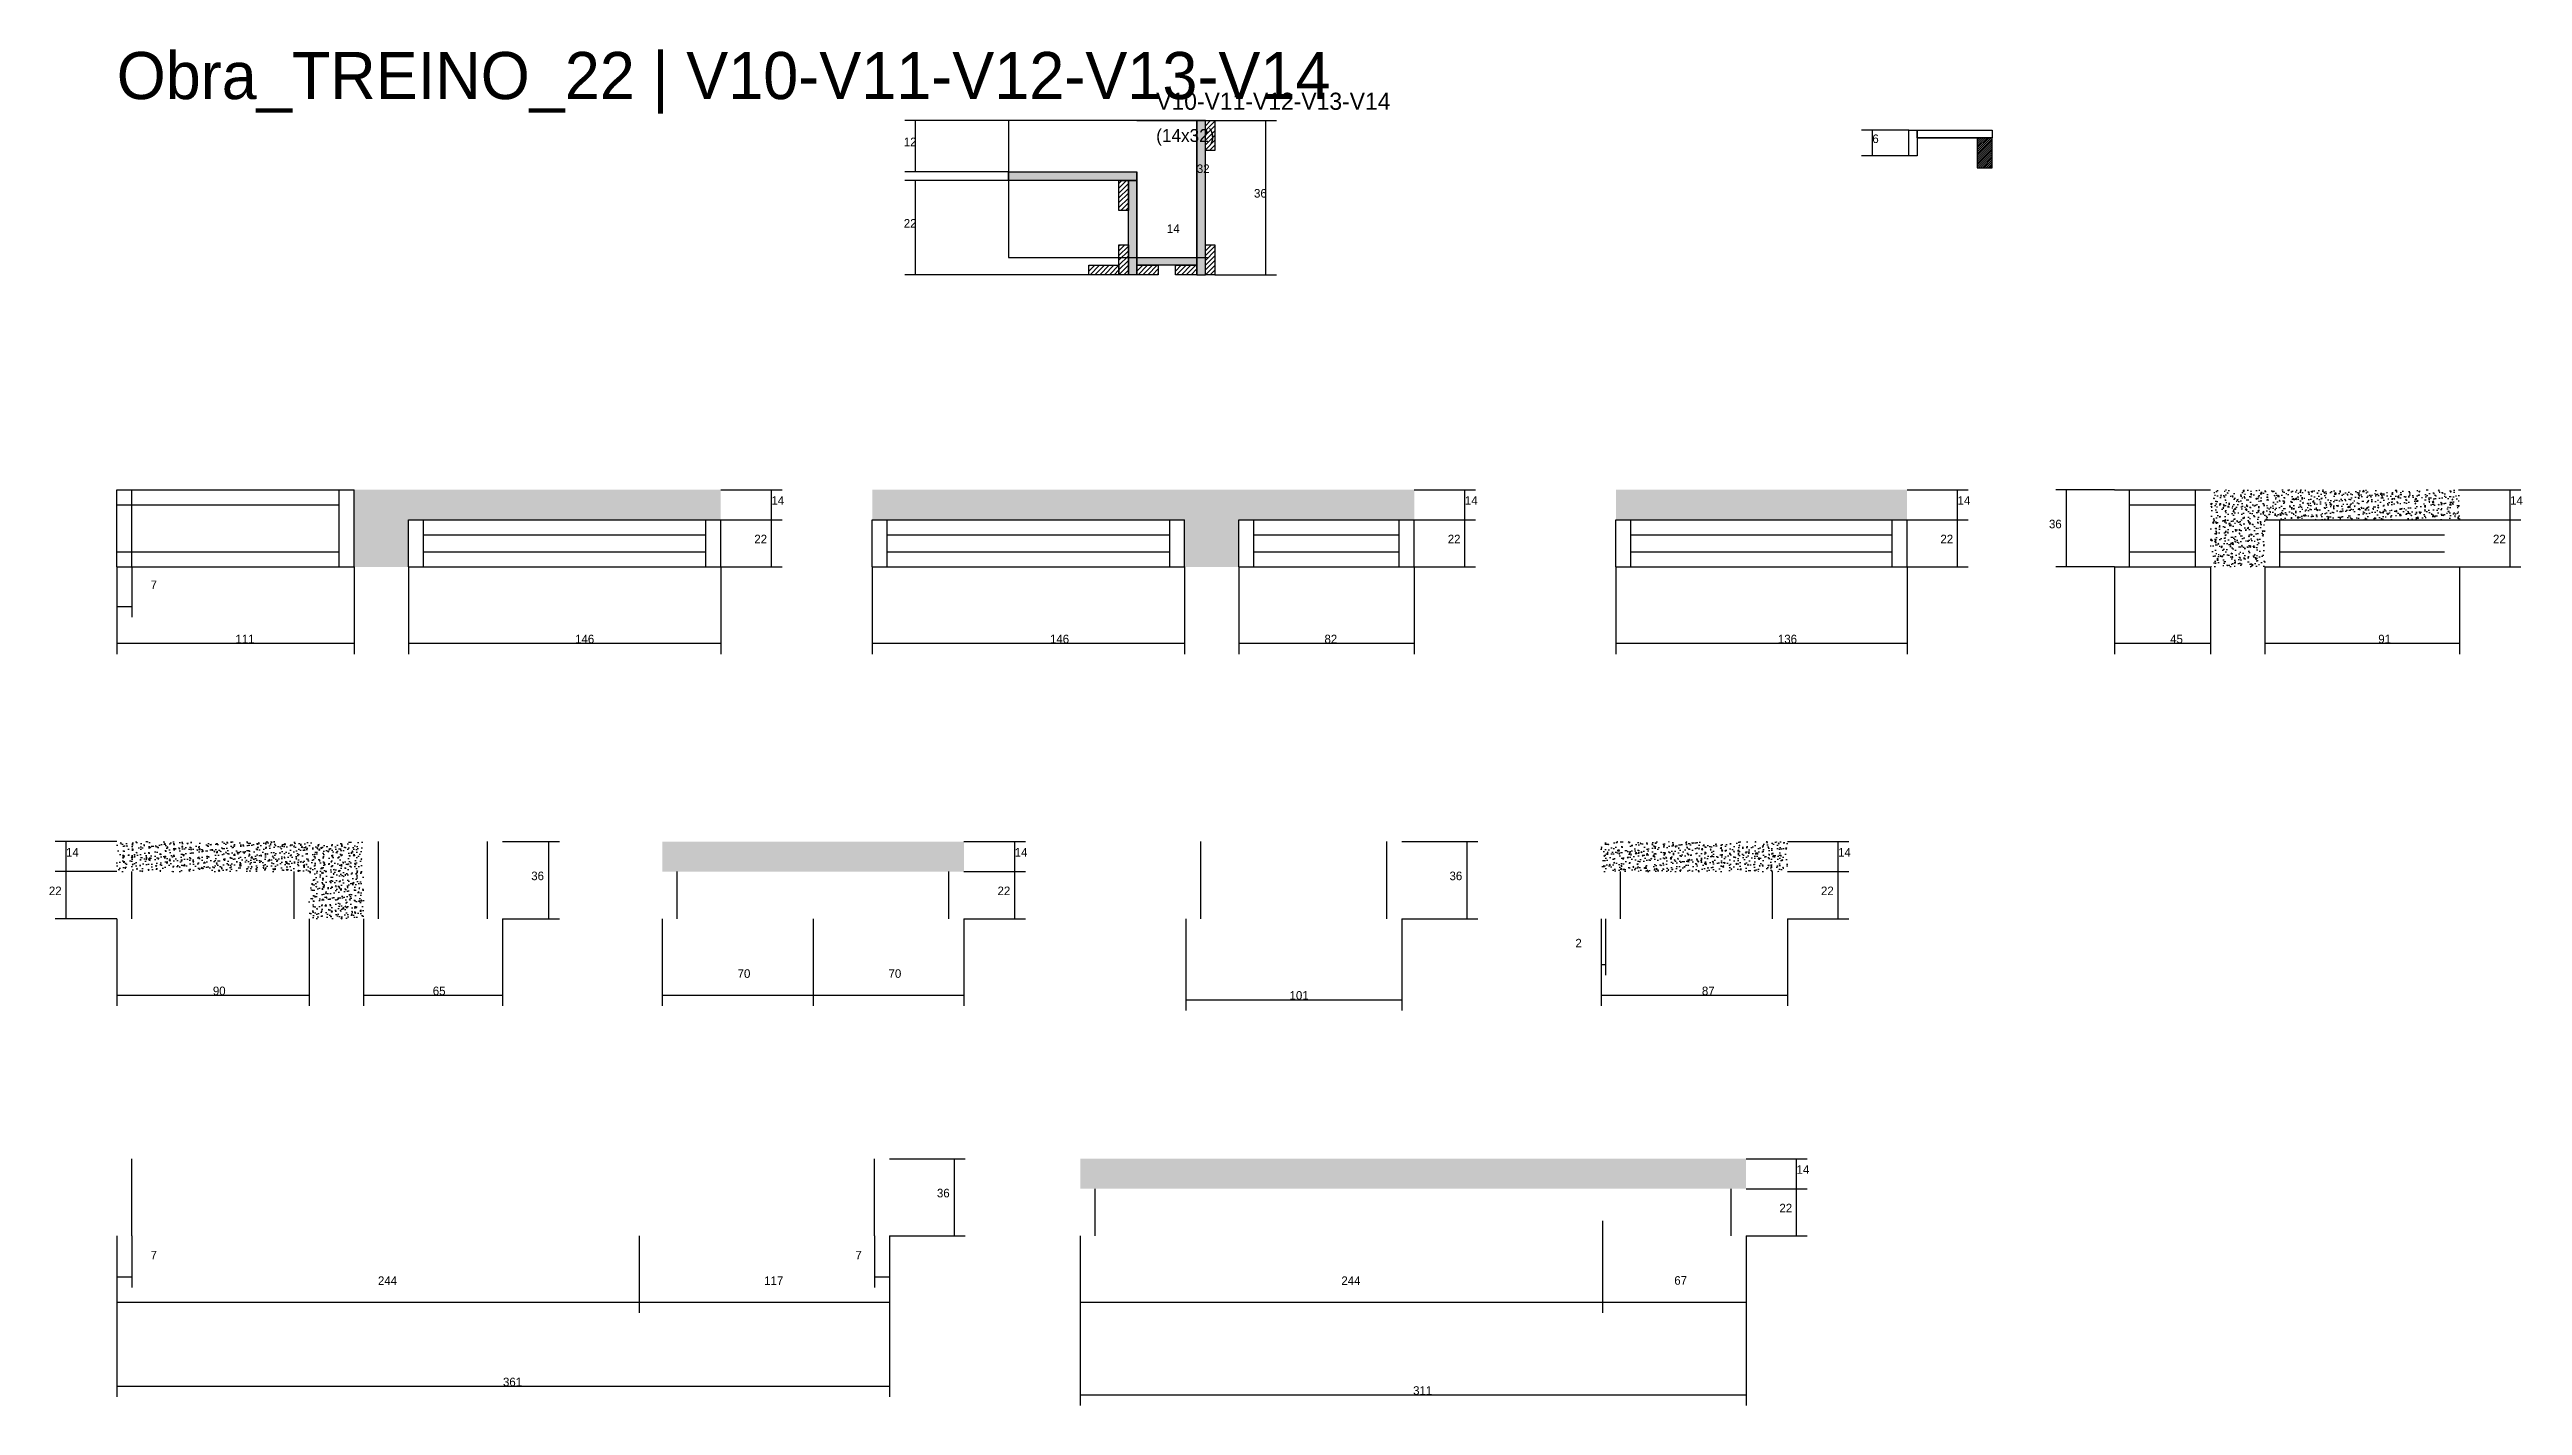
# Model space of a CAD drawing. Header units: metres. Extents: x -132 to 34800, y -36000 to 1848.
# Drawn here: x 29049 to 30204, y -27670 to -27037 of the extents above; entities that cross this region are included whole.
import ezdxf

# ---------------------------------------------------------------- set-up
doc = ezdxf.new("R2010")
doc.units = ezdxf.units.M
for name, color, linetype in [('CONCRETO', 251, 'Continuous'), ('COTA', 4, 'Continuous'), ('Cota Seção (2x)', 4, 'Continuous'), ('Hachura', 253, 'Continuous'), ('LABEL_ID', 3, 'Continuous'), ('Madeira', 126, 'Continuous'), ('Painéis', 200, 'Continuous'), ('SARR_2.2x7', 40, 'Continuous'), ('Texto Seção', 7, 'Continuous')]:
    doc.layers.add(name, color=color, linetype=linetype)

msp = doc.modelspace()

# ---------------------------------------------------------------- texts
at = {"layer": 'COTA'}
for s, p in [('12', (29447.6, -27082)), ('36', (29611.2, -27106)), ('22', (29447.6, -27120)), ('14', (29385.8, -27249.4)), ('14', (29709.7, -27249.4)), ('14', (29939.8, -27249.4)), ('14', (30197.9, -27249.4)), ('36', (29982.5, -27260.4)), ('22', (29377.8, -27267.4)), ('22', (29701.7, -27267.4)), ('22', (29931.8, -27267.4)), ('22', (30189.9, -27267.4)), ('7', (29095.8, -27288.8)), ('111', (29135.4, -27314.1)), ('146', (29294.1, -27314.1)), ('146', (29515.9, -27314.1)), ('82', (29644.1, -27314.1)), ('136', (29855.9, -27314.1)), ('45', (30039.1, -27314.1)), ('91', (30136.3, -27314.1)), ('14', (29056.3, -27413.7)), ('14', (29499.4, -27413.7)), ('14', (29884, -27413.7)), ('36', (29273.6, -27424.7)), ('36', (29702.5, -27424.7)), ('22', (29048.3, -27431.7)), ('22', (29491.4, -27431.7)), ('22', (29876, -27431.7)), ('2', (29761.3, -27456.1)), ('70', (29370, -27470.3)), ('70', (29440.5, -27470.3)), ('90', (29124.9, -27478.4)), ('65', (29227.6, -27478.4)), ('101', (29627.8, -27480.5)), ('87', (29820.4, -27478.4)), ('14', (29864.6, -27561.8)), ('36', (29463.1, -27572.8)), ('22', (29856.6, -27579.8)), ('7', (29095.8, -27601.8)), ('7', (29425, -27601.8)), ('244', (29202, -27613.7)), ('117', (29382.4, -27613.7)), ('244', (29652, -27613.7)), ('67', (29807.5, -27613.6)), ('361', (29260.4, -27661)), ('311', (29685.5, -27665))]:
    msp.add_text(s, height=4, dxfattribs=at).set_placement(p)
at = {"layer": 'Cota Seção (2x)'}
for s, p in [('6', (29900, -27080.5)), ('32', (29584.5, -27094.5)), ('14', (29570.5, -27122.5))]:
    msp.add_text(s, height=4, dxfattribs=at).set_placement(p)
at = {"layer": 'LABEL_ID'}
msp.add_text('Obra_TREINO_22 | V10-V11-V12-V13-V14', height=22, dxfattribs=at).set_placement((29080, -27060))
at = {"layer": 'Texto Seção'}
for s, height, p in [('V10-V11-V12-V13-V14', 8, (29565.5, -27065)), ('(14x32)', 6, (29565.5, -27080))]:
    msp.add_text(s, height=height, dxfattribs=at).set_placement(p)

# ---------------------------------------------------------------- hatches: boundary and pattern name
at = {"layer": 'COTA'}
h = msp.add_hatch(dxfattribs=at)
h.set_pattern_fill('AR-CONC', scale=0.03)
h.paths.add_polyline_path([(29190.9, -27242.4), (29190.9, -27278.4), (29216.2, -27278.4), (29216.2, -27256.4), (29362.1, -27256.4), (29362.1, -27242.4)])
h = msp.add_hatch(dxfattribs=at)
h.set_pattern_fill('AR-CONC', scale=0.03)
h.paths.add_polyline_path([(29604.1, -27256.4), (29686, -27256.4), (29686, -27242.4), (29432.9, -27242.4), (29432.9, -27256.4), (29578.8, -27256.4), (29578.8, -27278.4), (29604.1, -27278.4)])
h = msp.add_hatch(dxfattribs=at)
h.set_pattern_fill('AR-CONC', scale=0.03)
h.paths.add_polyline_path([(29916.2, -27256.4), (29916.2, -27242.4), (29780.2, -27242.4), (29780.2, -27256.4)])
h = msp.add_hatch(dxfattribs=at)
h.set_pattern_fill('AR-CONC', scale=0.03)
h.paths.add_polyline_path([(30058, -27278.4), (30083.3, -27278.4), (30083.3, -27256.4), (30174.3, -27256.4), (30174.3, -27242.4), (30058, -27242.4)])
h = msp.add_hatch(dxfattribs=at)
h.set_pattern_fill('AR-CONC', scale=0.03)
h.paths.add_polyline_path([(29195.2, -27406.7), (29080, -27406.7), (29080, -27420.7), (29169.9, -27420.7), (29169.9, -27442.7), (29195.2, -27442.7)])
h = msp.add_hatch(dxfattribs=at)
h.set_pattern_fill('AR-CONC', scale=0.03)
h.paths.add_polyline_path([(29475.7, -27420.7), (29475.7, -27406.7), (29334.8, -27406.7), (29334.8, -27420.7)])
h = msp.add_hatch(dxfattribs=at)
h.set_pattern_fill('AR-CONC', scale=0.03)
h.paths.add_polyline_path([(29860.3, -27420.7), (29860.3, -27406.7), (29773.4, -27406.7), (29773.4, -27420.7)])
h = msp.add_hatch(dxfattribs=at)
h.set_pattern_fill('AR-CONC', scale=0.03)
h.paths.add_polyline_path([(29841, -27568.8), (29841, -27554.8), (29530, -27554.8), (29530, -27568.8)])
at = {"layer": 'Hachura'}
h = msp.add_hatch(color=8, dxfattribs=at)
h.dxf.hatch_style = 1
h.paths.add_polyline_path([(29588.5, -27070), (29584.5, -27070), (29584.5, -27070), (29584.5, -27142), (29584.5, -27142), (29588.5, -27142), (29588.5, -27142), (29588.5, -27070)])
h = msp.add_hatch(dxfattribs=at)
h.set_pattern_fill('ANSI31', scale=0.5)
h.paths.add_polyline_path([(29592.9, -27084), (29588.5, -27084), (29588.5, -27084), (29588.5, -27070), (29588.5, -27070), (29592.9, -27070), (29592.9, -27070), (29592.9, -27084)])
h = msp.add_hatch(color=8, dxfattribs=at)
h.dxf.hatch_style = 1
h.paths.add_polyline_path([(29496.5, -27098), (29496.5, -27094), (29496.5, -27094), (29556.5, -27094), (29556.5, -27094), (29556.5, -27098), (29556.5, -27098), (29496.5, -27098)])
h = msp.add_hatch(dxfattribs=at)
h.set_pattern_fill('ANSI31', scale=0.5)
h.paths.add_polyline_path([(29552.5, -27112), (29548.1, -27112), (29548.1, -27112), (29548.1, -27098), (29548.1, -27098), (29552.5, -27098), (29552.5, -27098), (29552.5, -27112)])
h = msp.add_hatch(color=8, dxfattribs=at)
h.dxf.hatch_style = 1
h.paths.add_polyline_path([(29552.5, -27098), (29556.5, -27098), (29556.5, -27098), (29556.5, -27142), (29556.5, -27142), (29552.5, -27142), (29552.5, -27142), (29552.5, -27098)])
h = msp.add_hatch(dxfattribs=at)
h.set_pattern_fill('ANSI31', scale=0.5)
h.paths.add_polyline_path([(29552.5, -27142), (29548.1, -27142), (29548.1, -27142), (29548.1, -27128), (29548.1, -27128), (29552.5, -27128), (29552.5, -27128), (29552.5, -27142)])
h = msp.add_hatch(dxfattribs=at)
h.set_pattern_fill('ANSI31', scale=0.5)
h.paths.add_polyline_path([(29592.9, -27142), (29588.5, -27142), (29588.5, -27142), (29588.5, -27128), (29588.5, -27128), (29592.9, -27128), (29592.9, -27128), (29592.9, -27142)])
h = msp.add_hatch(dxfattribs=at)
h.set_pattern_fill('ANSI31', scale=0.5)
h.paths.add_polyline_path([(29548.1, -27137.6), (29548.1, -27142), (29548.1, -27142), (29534.1, -27142), (29534.1, -27142), (29534.1, -27137.6), (29534.1, -27137.6), (29548.1, -27137.6)])
h = msp.add_hatch(color=8, dxfattribs=at)
h.dxf.hatch_style = 1
h.paths.add_polyline_path([(29556.5, -27137.6), (29556.5, -27134), (29556.5, -27134), (29584.5, -27134), (29584.5, -27134), (29584.5, -27137.6), (29584.5, -27137.6), (29556.5, -27137.6)])
h = msp.add_hatch(dxfattribs=at)
h.set_pattern_fill('ANSI31', scale=0.5)
h.paths.add_polyline_path([(29556.5, -27142), (29556.5, -27137.6), (29556.5, -27137.6), (29566.5, -27137.6), (29566.5, -27137.6), (29566.5, -27142), (29566.5, -27142), (29556.5, -27142)])
h = msp.add_hatch(dxfattribs=at)
h.set_pattern_fill('ANSI31', scale=0.5)
h.paths.add_polyline_path([(29574.5, -27142), (29574.5, -27137.6), (29574.5, -27137.6), (29584.5, -27137.6), (29584.5, -27137.6), (29584.5, -27142), (29584.5, -27142), (29574.5, -27142)])
at = {"layer": 'Madeira'}
h = msp.add_hatch(dxfattribs=at)
h.set_pattern_fill('ANSI31', scale=0.2)
h.paths.add_polyline_path([(29956, -27078.1), (29949, -27078.1), (29949, -27092.1), (29956, -27092.1)])

# ---------------------------------------------------------------- linework, layer by layer
at = {"layer": 'CONCRETO'}
for points in [[(29496.5, -27070), (29496.5, -27094), (29556.5, -27094), (29556.5, -27134), (29584.5, -27134), (29584.5, -27090), (29584.5, -27070), (29556.5, -27070), (29556.5, -27070)], [(29496.5, -27134), (29584.5, -27134), (29584.5, -27070), (29496.5, -27070)]]:
    msp.add_lwpolyline(points, close=True, dxfattribs=at)
at = {"layer": 'COTA'}
for p, q in [((29496.5, -27070), (29448.1, -27070)), ((29453.1, -27094), (29453.1, -27070)), ((29577.4, -27070), (29621.7, -27070)), ((29616.7, -27142), (29616.7, -27070)), ((29496.5, -27094), (29448.1, -27094)), ((29496.5, -27098), (29448.1, -27098)), ((29453.1, -27142), (29453.1, -27098)), ((29534.1, -27142), (29448.1, -27142)), ((29592.9, -27142), (29621.7, -27142)), ((29362.1, -27242.4), (29390.8, -27242.4)), ((29385.8, -27256.4), (29385.8, -27242.4)), ((29686, -27242.4), (29714.7, -27242.4)), ((29709.7, -27256.4), (29709.7, -27242.4)), ((29916.2, -27242.4), (29944.8, -27242.4)), ((29939.8, -27256.4), (29939.8, -27242.4)), ((30013.1, -27242.4), (29985.7, -27242.4)), ((29990.7, -27278.4), (29990.7, -27242.4)), ((30174.3, -27242.4), (30202.9, -27242.4)), ((30197.9, -27256.4), (30197.9, -27242.4)), ((29362.1, -27256.4), (29390.8, -27256.4)), ((29362.1, -27256.4), (29390.8, -27256.4)), ((29385.8, -27278.4), (29385.8, -27256.4)), ((29686, -27256.4), (29714.7, -27256.4)), ((29686, -27256.4), (29714.7, -27256.4)), ((29709.7, -27278.4), (29709.7, -27256.4)), ((29916.2, -27256.4), (29944.8, -27256.4)), ((29916.2, -27256.4), (29944.8, -27256.4)), ((29939.8, -27278.4), (29939.8, -27256.4)), ((30174.3, -27256.4), (30202.9, -27256.4)), ((30174.3, -27256.4), (30202.9, -27256.4)), ((30197.9, -27278.4), (30197.9, -27256.4)), ((29080, -27278.4), (29080, -27319.1)), ((29080, -27278.4), (29080, -27301.9)), ((29087, -27278.4), (29087, -27301.9)), ((29190.9, -27278.4), (29190.9, -27319.1)), ((29216.2, -27278.4), (29216.2, -27319.1)), ((29362.1, -27278.4), (29362.1, -27319.1)), ((29362.1, -27278.4), (29390.8, -27278.4)), ((29432.9, -27278.4), (29432.9, -27319.1)), ((29578.8, -27278.4), (29578.8, -27319.1)), ((29604.1, -27278.4), (29604.1, -27319.1)), ((29686, -27278.4), (29686, -27319.1)), ((29686, -27278.4), (29714.7, -27278.4)), ((29780.2, -27278.4), (29780.2, -27319.1)), ((29916.2, -27278.4), (29916.2, -27319.1)), ((29916.2, -27278.4), (29944.8, -27278.4)), ((30013.1, -27278.4), (29985.7, -27278.4)), ((30013.1, -27278.4), (30013.1, -27319.1)), ((30058, -27278.4), (30058, -27319.1)), ((30083.3, -27278.4), (30083.3, -27319.1)), ((30174.3, -27278.4), (30174.3, -27319.1)), ((30174.3, -27278.4), (30202.9, -27278.4)), ((29080, -27296.9), (29087, -27296.9)), ((29080, -27314.1), (29190.9, -27314.1)), ((29216.2, -27314.1), (29362.1, -27314.1)), ((29432.9, -27314.1), (29578.8, -27314.1)), ((29604.1, -27314.1), (29686, -27314.1)), ((29780.2, -27314.1), (29916.2, -27314.1)), ((30013.1, -27314.1), (30058, -27314.1)), ((30083.3, -27314.1), (30174.3, -27314.1)), ((29080, -27406.7), (29051.3, -27406.7)), ((29056.3, -27420.7), (29056.3, -27406.7)), ((29260.1, -27406.7), (29286.8, -27406.7)), ((29281.8, -27442.7), (29281.8, -27406.7)), ((29475.7, -27406.7), (29504.4, -27406.7)), ((29499.4, -27420.7), (29499.4, -27406.7)), ((29680.3, -27406.7), (29715.7, -27406.7)), ((29710.7, -27442.7), (29710.7, -27406.7)), ((29860.3, -27406.7), (29889, -27406.7)), ((29884, -27420.7), (29884, -27406.7)), ((29080, -27420.7), (29051.3, -27420.7)), ((29080, -27420.7), (29051.3, -27420.7)), ((29056.3, -27442.7), (29056.3, -27420.7)), ((29475.7, -27420.7), (29504.4, -27420.7)), ((29475.7, -27420.7), (29504.4, -27420.7)), ((29499.4, -27442.7), (29499.4, -27420.7)), ((29860.3, -27420.7), (29889, -27420.7)), ((29860.3, -27420.7), (29889, -27420.7)), ((29884, -27442.7), (29884, -27420.7)), ((29080, -27442.7), (29051.3, -27442.7)), ((29080, -27442.7), (29080, -27483.4)), ((29169.9, -27442.7), (29169.9, -27483.4)), ((29195.2, -27442.7), (29195.2, -27483.4)), ((29260.1, -27442.7), (29260.1, -27483.4)), ((29260.1, -27442.7), (29286.8, -27442.7)), ((29334.8, -27442.7), (29334.8, -27483.4)), ((29405.3, -27442.7), (29405.3, -27483.4)), ((29405.3, -27442.7), (29405.3, -27483.4)), ((29475.7, -27442.7), (29504.4, -27442.7)), ((29475.7, -27442.7), (29475.7, -27483.4)), ((29579.3, -27442.7), (29579.3, -27485.5)), ((29680.3, -27442.7), (29680.3, -27485.5)), ((29680.3, -27442.7), (29715.7, -27442.7)), ((29773.4, -27442.7), (29773.4, -27483.4)), ((29773.4, -27442.7), (29773.4, -27469.1)), ((29775.4, -27442.7), (29775.4, -27469.1)), ((29860.3, -27442.7), (29860.3, -27483.4)), ((29860.3, -27442.7), (29889, -27442.7)), ((29773.4, -27464.1), (29775.4, -27464.1)), ((29080, -27478.4), (29169.9, -27478.4)), ((29195.2, -27478.4), (29260.1, -27478.4)), ((29334.8, -27478.4), (29405.3, -27478.4)), ((29405.3, -27478.4), (29475.7, -27478.4)), ((29773.4, -27478.4), (29860.3, -27478.4)), ((29579.3, -27480.5), (29680.3, -27480.5)), ((29441, -27554.8), (29476.3, -27554.8)), ((29471.3, -27590.8), (29471.3, -27554.8)), ((29841, -27554.8), (29869.6, -27554.8)), ((29864.6, -27568.8), (29864.6, -27554.8)), ((29841, -27568.8), (29869.6, -27568.8)), ((29841, -27568.8), (29869.6, -27568.8)), ((29864.6, -27590.8), (29864.6, -27568.8)), ((29774, -27583.8), (29774, -27626.7)), ((29774, -27583.8), (29774, -27626.7)), ((29080, -27590.8), (29080, -27666)), ((29080, -27590.8), (29080, -27626.7)), ((29080, -27590.8), (29080, -27614.9)), ((29087, -27590.8), (29087, -27614.9)), ((29324, -27590.8), (29324, -27626.7)), ((29324, -27590.8), (29324, -27626.7)), ((29433.9, -27590.8), (29433.9, -27614.9)), ((29440.9, -27590.8), (29440.9, -27666)), ((29440.9, -27590.8), (29476.3, -27590.8)), ((29440.9, -27590.8), (29440.9, -27626.7)), ((29440.9, -27590.8), (29440.9, -27614.9)), ((29530, -27590.8), (29530, -27670)), ((29530, -27590.8), (29530, -27626.7)), ((29841, -27590.8), (29841, -27670)), ((29841, -27590.8), (29869.6, -27590.8)), ((29841, -27590.8), (29841, -27626.7)), ((29080, -27609.9), (29087, -27609.9)), ((29433.9, -27609.9), (29440.9, -27609.9)), ((29080, -27621.7), (29324, -27621.7)), ((29324, -27621.7), (29440.9, -27621.7)), ((29530, -27621.7), (29774, -27621.7)), ((29774, -27621.7), (29841, -27621.7)), ((29080, -27661), (29440.9, -27661)), ((29530, -27665), (29841, -27665))]:
    msp.add_line(p, q, dxfattribs=at)
at = {"layer": 'Cota Seção (2x)'}
for p, q in [((29556.5, -27070), (29589.5, -27070)), ((29584.5, -27134), (29584.5, -27070)), ((29917, -27074.5), (29895, -27074.5)), ((29900, -27086.5), (29900, -27074.5)), ((29917, -27086.5), (29895, -27086.5)), ((29556.5, -27134), (29556.5, -27129)), ((29584.5, -27134), (29584.5, -27129)), ((29556.5, -27134), (29589.5, -27134)), ((29556.5, -27134), (29584.5, -27134))]:
    msp.add_line(p, q, dxfattribs=at)
at = {"layer": 'Madeira'}
for points in [[(29592.9, -27084), (29588.5, -27084), (29588.5, -27070), (29592.9, -27070)], [(29956, -27078.1), (29949, -27078.1), (29949, -27092.1), (29956, -27092.1)], [(29552.5, -27112), (29548.1, -27112), (29548.1, -27098), (29552.5, -27098)], [(29552.5, -27142), (29548.1, -27142), (29548.1, -27128), (29552.5, -27128)], [(29592.9, -27142), (29588.5, -27142), (29588.5, -27128), (29592.9, -27128)], [(29548.1, -27137.6), (29548.1, -27142), (29534.1, -27142), (29534.1, -27137.6)], [(29556.5, -27142), (29556.5, -27137.6), (29566.5, -27137.6), (29566.5, -27142)], [(29574.5, -27142), (29574.5, -27137.6), (29584.5, -27137.6), (29584.5, -27142)]]:
    msp.add_lwpolyline(points, close=True, dxfattribs=at)
at = {"layer": 'Painéis'}
for p, q in [((29584.5, -27142), (29584.5, -27070)), ((29917, -27086.5), (29917, -27074.5)), ((29921, -27074.5), (29956, -27074.5)), ((29921, -27078.1), (29921, -27074.5)), ((29921, -27078.1), (29956, -27078.1)), ((29496.5, -27094), (29556.5, -27094)), ((29496.5, -27098), (29496.5, -27094)), ((29556.5, -27098), (29556.5, -27094)), ((29556.5, -27142), (29556.5, -27098)), ((29556.5, -27134), (29584.5, -27134)), ((29556.5, -27137.6), (29556.5, -27134)), ((29584.5, -27137.6), (29584.5, -27134)), ((29080, -27242.4), (29190.9, -27242.4)), ((29080, -27278.4), (29080, -27242.4)), ((29190.9, -27278.4), (29190.9, -27242.4)), ((30013.1, -27242.4), (30058, -27242.4)), ((29216.2, -27256.4), (29362.1, -27256.4)), ((29216.2, -27278.4), (29216.2, -27256.4)), ((29362.1, -27278.4), (29362.1, -27256.4)), ((29432.9, -27256.4), (29578.8, -27256.4)), ((29432.9, -27278.4), (29432.9, -27256.4)), ((29578.8, -27278.4), (29578.8, -27256.4)), ((29604.1, -27256.4), (29686, -27256.4)), ((29604.1, -27278.4), (29604.1, -27256.4)), ((29686, -27278.4), (29686, -27256.4)), ((29780.2, -27256.4), (29916.2, -27256.4)), ((29780.2, -27278.4), (29780.2, -27256.4)), ((29916.2, -27278.4), (29916.2, -27256.4)), ((30083.3, -27256.4), (30174.3, -27256.4)), ((29080, -27278.4), (29190.9, -27278.4)), ((29216.2, -27278.4), (29362.1, -27278.4)), ((29432.9, -27278.4), (29578.8, -27278.4)), ((29604.1, -27278.4), (29686, -27278.4)), ((29780.2, -27278.4), (29916.2, -27278.4)), ((30013.1, -27278.4), (30058, -27278.4)), ((30083.3, -27278.4), (30174.3, -27278.4))]:
    msp.add_line(p, q, dxfattribs=at)
for points in [[(29588.5, -27070), (29584.5, -27070), (29584.5, -27142), (29588.5, -27142)], [(29921, -27086.5), (29917, -27086.5), (29917, -27074.5), (29921, -27074.5)], [(29496.5, -27098), (29496.5, -27094), (29556.5, -27094), (29556.5, -27098)], [(29552.5, -27098), (29556.5, -27098), (29556.5, -27142), (29552.5, -27142)], [(29556.5, -27137.6), (29556.5, -27134), (29584.5, -27134), (29584.5, -27137.6)]]:
    msp.add_lwpolyline(points, close=True, dxfattribs=at)
msp.add_lwpolyline([(29921, -27074.5), (29956, -27074.5), (29956, -27078.1), (29921, -27078.1), (29921, -27074.5)], dxfattribs=at)
at = {"layer": 'SARR_2.2x7'}
for p, q in [((29087, -27278.4), (29087, -27242.4)), ((29183.9, -27278.4), (29183.9, -27242.4)), ((30020.1, -27278.4), (30020.1, -27242.4)), ((30051, -27278.4), (30051, -27242.4)), ((29080, -27249.4), (29183.9, -27249.4)), ((29223.2, -27278.4), (29223.2, -27256.4)), ((29355.1, -27278.4), (29355.1, -27256.4)), ((29439.9, -27278.4), (29439.9, -27256.4)), ((29571.8, -27278.4), (29571.8, -27256.4)), ((29611.1, -27278.4), (29611.1, -27256.4)), ((29679, -27278.4), (29679, -27256.4)), ((29787.2, -27278.4), (29787.2, -27256.4)), ((29909.2, -27278.4), (29909.2, -27256.4)), ((30020.1, -27249.4), (30051, -27249.4)), ((30090.3, -27278.4), (30090.3, -27256.4)), ((29080, -27271.4), (29183.9, -27271.4)), ((29223.2, -27263.4), (29355.1, -27263.4)), ((29223.2, -27271.4), (29355.1, -27271.4)), ((29439.9, -27263.4), (29571.8, -27263.4)), ((29439.9, -27271.4), (29571.8, -27271.4)), ((29611.1, -27263.4), (29679, -27263.4)), ((29611.1, -27271.4), (29679, -27271.4)), ((29787.2, -27263.4), (29909.2, -27263.4)), ((29787.2, -27271.4), (29909.2, -27271.4)), ((30020.1, -27271.4), (30051, -27271.4)), ((30090.3, -27263.4), (30167.3, -27263.4)), ((30090.3, -27271.4), (30167.3, -27271.4)), ((29202.2, -27442.7), (29202.2, -27406.7)), ((29253.1, -27442.7), (29253.1, -27406.7)), ((29586.3, -27442.7), (29586.3, -27406.7)), ((29673.3, -27442.7), (29673.3, -27406.7)), ((29087, -27442.7), (29087, -27420.7)), ((29162.9, -27442.7), (29162.9, -27420.7)), ((29341.8, -27442.7), (29341.8, -27420.7)), ((29468.7, -27442.7), (29468.7, -27420.7)), ((29782.4, -27442.7), (29782.4, -27420.7)), ((29853.3, -27442.7), (29853.3, -27420.7)), ((29087, -27590.8), (29087, -27554.8)), ((29433.9, -27590.8), (29433.9, -27554.8)), ((29537, -27590.8), (29537, -27568.8)), ((29834, -27590.8), (29834, -27568.8))]:
    msp.add_line(p, q, dxfattribs=at)

msp.set_redraw_order([(e.dxf.handle, doc.entitydb.next_handle()) for e in msp.query("TEXT MTEXT ATTDEF DIMENSION ARC_DIMENSION")])  # texts and dimensions are drawn at this point

doc.saveas('drawing.dxf')
